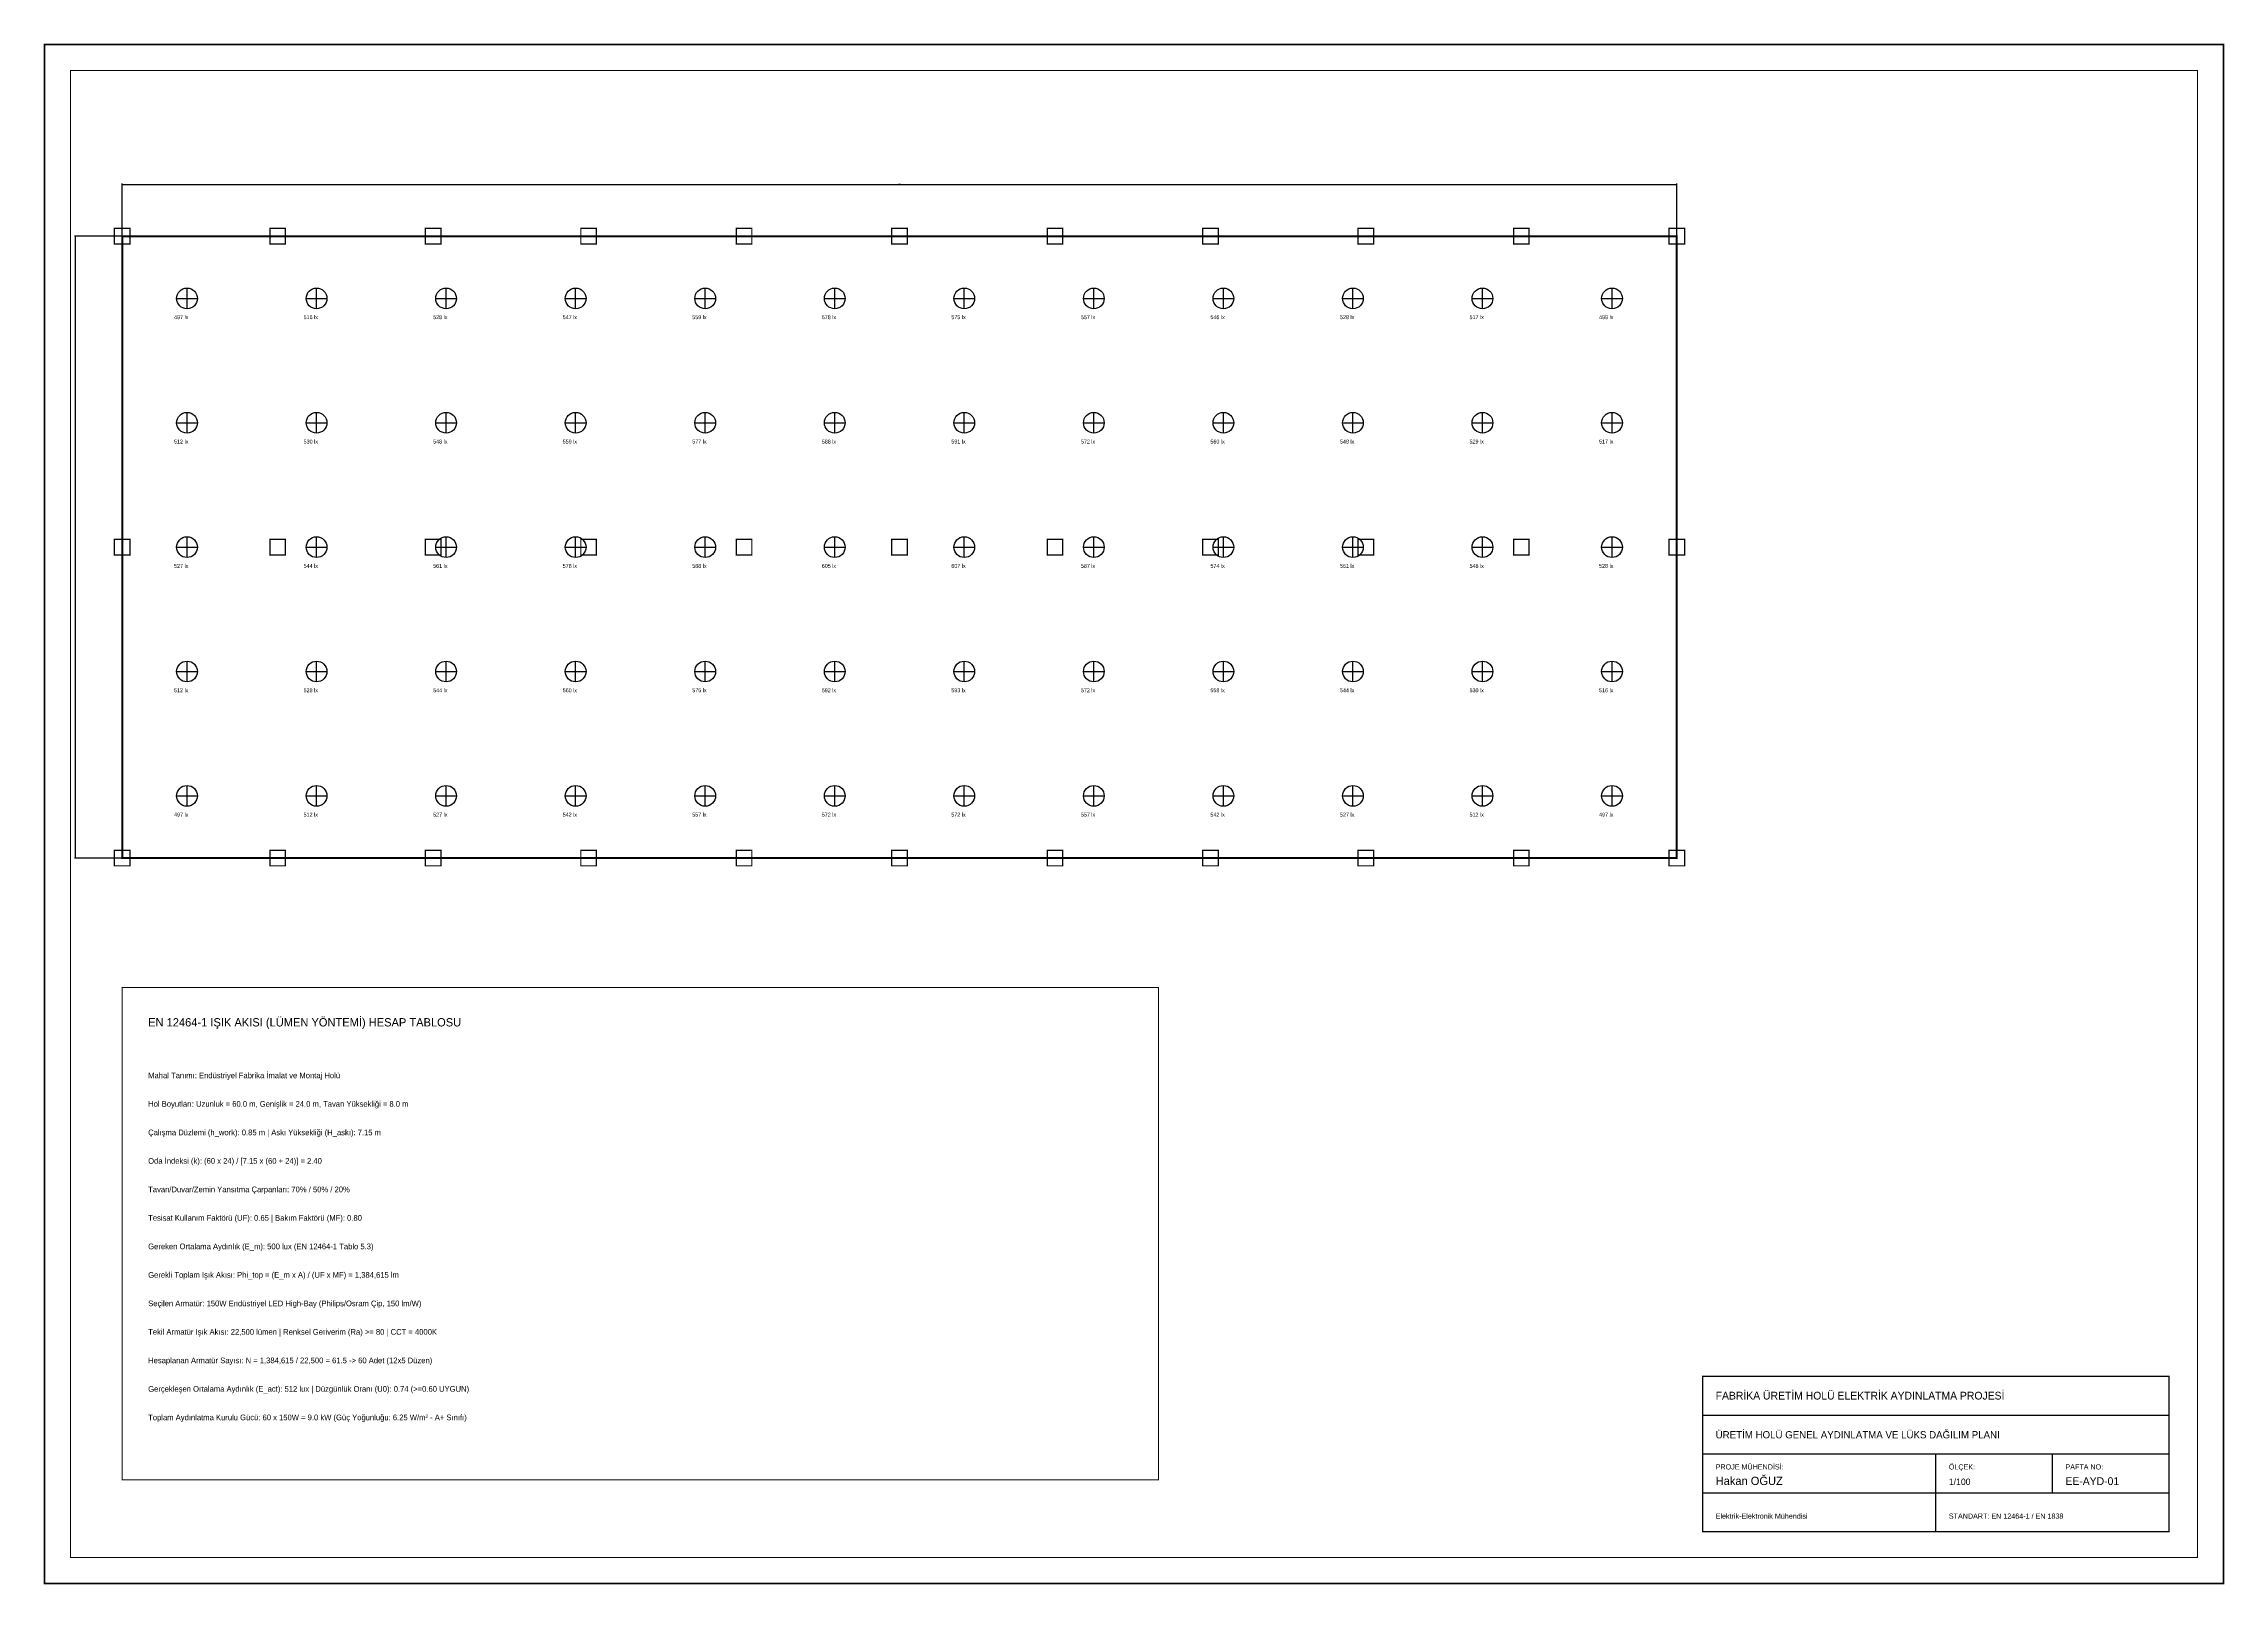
# Model space of a CAD drawing. Header units: metres. Extents: x 0 to 841, y 0 to 594.
import ezdxf

# ---------------------------------------------------------------- set-up
doc = ezdxf.new("R2010")
doc.units = ezdxf.units.M
for name, color, linetype in [('ANTET', 4, 'Continuous'), ('ARMATUR_NORMAL', 2, 'Continuous'), ('CERCEVE', 7, 'Continuous'), ('DUVAR', 7, 'Continuous'), ('KOLON', 4, 'Continuous'), ('LUX_GRID', 9, 'Continuous'), ('OLCU', 3, 'Continuous'), ('YAZI', 7, 'Continuous')]:
    doc.layers.add(name, color=color, linetype=linetype)
doc.styles.add('OpenSansCondensed-Light', font='OpenSansCondensed-Light.ttf')
doc.dimstyles.new('EZ_CURVED', dxfattribs={"dimtxt": 0.25, "dimasz": 0.25, "dimexe": 0.375, "dimexo": 0.125, "dimgap": 0.1, "dimtad": 1, "dimlfac": 100, "dimzin": 12, "dimdsep": 46, "dimtxsty": 'OpenSansCondensed-Light', "dimcen": 2.5, "dimazin": 2, "dimtfac": 0.5, "dimtmove": 2, "dimatfit": 3})

# ---------------------------------------------------------------- blocks, each defined once
blk = doc.blocks.new('*D3')
at = {"layer": 'Defpoints', "color": 0}
for p in [(630, 540), (30, 520), (630, 520)]:
    blk.add_point(p, dxfattribs=at)
at = {"layer": 'OLCU', "color": 0, "lineweight": -2}
for p, q in [((30, 520.12), (30, 540.38)), ((30.25, 540), (629.75, 540)), ((630, 520.12), (630, 540.38))]:
    blk.add_line(p, q, dxfattribs=at)
at = {"layer": 'OLCU', "color": 0}
for points in [[(30.25, 540.04), (30.25, 539.96), (30, 540)], [(629.75, 539.96), (629.75, 540.04), (630, 540)]]:
    blk.add_solid(points, dxfattribs=at)
at = {"layer": 'OLCU', "color": 0, "insert": (330, 540.23), "char_height": 0.25, "attachment_point": 5, "style": 'OpenSansCondensed-Light'}
blk.add_mtext('60000', dxfattribs=at)
blk = doc.blocks.new('*D4')
at = {"layer": 'Defpoints', "color": 0}
for p in [(12, 520), (30, 520), (30, 280)]:
    blk.add_point(p, dxfattribs=at)
at = {"layer": 'OLCU', "color": 0, "lineweight": -2}
for p, q in [((29.88, 520), (11.62, 520)), ((12, 280.25), (12, 519.75)), ((29.88, 280), (11.62, 280))]:
    blk.add_line(p, q, dxfattribs=at)
at = {"layer": 'OLCU', "color": 0}
for points in [[(12.04, 519.75), (11.96, 519.75), (12, 520)], [(11.96, 280.25), (12.04, 280.25), (12, 280)]]:
    blk.add_solid(points, dxfattribs=at)
at = {"layer": 'OLCU', "color": 0, "insert": (11.78, 400), "char_height": 0.25, "attachment_point": 5, "rotation": 90, "style": 'OpenSansCondensed-Light'}
blk.add_mtext('24000', dxfattribs=at)

msp = doc.modelspace()

# ---------------------------------------------------------------- linework, layer by layer
at = {"layer": 'ANTET'}
for points, const_width in [([(30, 40), (430, 40), (430, 230), (30, 230), (30, 40)], 0.4), ([(640, 20), (820, 20), (820, 80), (640, 80), (640, 20)], 0.5)]:
    msp.add_lwpolyline(points, dxfattribs=dict(at, const_width=const_width))
for points in [[(640, 65), (820, 65)], [(640, 50), (820, 50)], [(730, 35), (730, 50)], [(775, 35), (775, 50)], [(640, 35), (820, 35)], [(730, 20), (730, 35)]]:
    msp.add_lwpolyline(points, dxfattribs=at)
at = {"layer": 'ARMATUR_NORMAL'}
for points in [[(55, 492), (55, 500)], [(105, 492), (105, 500)], [(155, 492), (155, 500)], [(205, 492), (205, 500)], [(255, 492), (255, 500)], [(305, 492), (305, 500)], [(355, 492), (355, 500)], [(405, 492), (405, 500)], [(455, 492), (455, 500)], [(505, 492), (505, 500)], [(555, 492), (555, 500)], [(605, 492), (605, 500)], [(51, 496), (59, 496)], [(101, 496), (109, 496)], [(151, 496), (159, 496)], [(201, 496), (209, 496)], [(251, 496), (259, 496)], [(301, 496), (309, 496)], [(351, 496), (359, 496)], [(401, 496), (409, 496)], [(451, 496), (459, 496)], [(501, 496), (509, 496)], [(551, 496), (559, 496)], [(601, 496), (609, 496)], [(51, 448), (59, 448)], [(55, 444), (55, 452)], [(101, 448), (109, 448)], [(105, 444), (105, 452)], [(151, 448), (159, 448)], [(155, 444), (155, 452)], [(201, 448), (209, 448)], [(205, 444), (205, 452)], [(251, 448), (259, 448)], [(255, 444), (255, 452)], [(301, 448), (309, 448)], [(305, 444), (305, 452)], [(351, 448), (359, 448)], [(355, 444), (355, 452)], [(401, 448), (409, 448)], [(405, 444), (405, 452)], [(451, 448), (459, 448)], [(455, 444), (455, 452)], [(501, 448), (509, 448)], [(505, 444), (505, 452)], [(551, 448), (559, 448)], [(555, 444), (555, 452)], [(601, 448), (609, 448)], [(605, 444), (605, 452)], [(51, 400), (59, 400)], [(55, 396), (55, 404)], [(101, 400), (109, 400)], [(105, 396), (105, 404)], [(151, 400), (159, 400)], [(155, 396), (155, 404)], [(201, 400), (209, 400)], [(205, 396), (205, 404)], [(251, 400), (259, 400)], [(255, 396), (255, 404)], [(301, 400), (309, 400)], [(305, 396), (305, 404)], [(351, 400), (359, 400)], [(355, 396), (355, 404)], [(401, 400), (409, 400)], [(405, 396), (405, 404)], [(451, 400), (459, 400)], [(455, 396), (455, 404)], [(501, 400), (509, 400)], [(505, 396), (505, 404)], [(551, 400), (559, 400)], [(555, 396), (555, 404)], [(601, 400), (609, 400)], [(605, 396), (605, 404)], [(55, 348), (55, 356)], [(105, 348), (105, 356)], [(155, 348), (155, 356)], [(205, 348), (205, 356)], [(255, 348), (255, 356)], [(305, 348), (305, 356)], [(355, 348), (355, 356)], [(405, 348), (405, 356)], [(455, 348), (455, 356)], [(505, 348), (505, 356)], [(555, 348), (555, 356)], [(605, 348), (605, 356)], [(51, 352), (59, 352)], [(101, 352), (109, 352)], [(151, 352), (159, 352)], [(201, 352), (209, 352)], [(251, 352), (259, 352)], [(301, 352), (309, 352)], [(351, 352), (359, 352)], [(401, 352), (409, 352)], [(451, 352), (459, 352)], [(501, 352), (509, 352)], [(551, 352), (559, 352)], [(601, 352), (609, 352)], [(51, 304), (59, 304)], [(55, 300), (55, 308)], [(101, 304), (109, 304)], [(105, 300), (105, 308)], [(151, 304), (159, 304)], [(155, 300), (155, 308)], [(201, 304), (209, 304)], [(205, 300), (205, 308)], [(251, 304), (259, 304)], [(255, 300), (255, 308)], [(301, 304), (309, 304)], [(305, 300), (305, 308)], [(351, 304), (359, 304)], [(355, 300), (355, 308)], [(401, 304), (409, 304)], [(405, 300), (405, 308)], [(451, 304), (459, 304)], [(455, 300), (455, 308)], [(501, 304), (509, 304)], [(505, 300), (505, 308)], [(551, 304), (559, 304)], [(555, 300), (555, 308)], [(601, 304), (609, 304)], [(605, 300), (605, 308)]]:
    msp.add_lwpolyline(points, dxfattribs=at)
for centre in [(55, 496), (105, 496), (155, 496), (205, 496), (255, 496), (305, 496), (355, 496), (405, 496), (455, 496), (505, 496), (555, 496), (605, 496), (55, 448), (105, 448), (155, 448), (205, 448), (255, 448), (305, 448), (355, 448), (405, 448), (455, 448), (505, 448), (555, 448), (605, 448), (55, 400), (105, 400), (155, 400), (205, 400), (255, 400), (305, 400), (355, 400), (405, 400), (455, 400), (505, 400), (555, 400), (605, 400), (55, 352), (105, 352), (155, 352), (205, 352), (255, 352), (305, 352), (355, 352), (405, 352), (455, 352), (505, 352), (555, 352), (605, 352), (55, 304), (105, 304), (155, 304), (205, 304), (255, 304), (305, 304), (355, 304), (405, 304), (455, 304), (505, 304), (555, 304), (605, 304)]:
    msp.add_circle(centre, 4, dxfattribs=at)
at = {"layer": 'CERCEVE'}
for points, const_width in [([(0, 0), (841, 0), (841, 594), (0, 594), (0, 0)], 0.7), ([(10, 10), (831, 10), (831, 584), (10, 584), (10, 10)], 0.35)]:
    msp.add_lwpolyline(points, dxfattribs=dict(at, const_width=const_width))
at = {"layer": 'DUVAR', "const_width": 0.8}
msp.add_lwpolyline([(30, 280), (630, 280), (630, 520), (30, 520), (30, 280)], dxfattribs=at)
at = {"layer": 'KOLON', "const_width": 0.5}
for points in [[(27, 517), (33, 517), (33, 523), (27, 523), (27, 517)], [(87, 517), (93, 517), (93, 523), (87, 523), (87, 517)], [(147, 517), (153, 517), (153, 523), (147, 523), (147, 517)], [(207, 517), (213, 517), (213, 523), (207, 523), (207, 517)], [(267, 517), (273, 517), (273, 523), (267, 523), (267, 517)], [(327, 517), (333, 517), (333, 523), (327, 523), (327, 517)], [(387, 517), (393, 517), (393, 523), (387, 523), (387, 517)], [(447, 517), (453, 517), (453, 523), (447, 523), (447, 517)], [(507, 517), (513, 517), (513, 523), (507, 523), (507, 517)], [(567, 517), (573, 517), (573, 523), (567, 523), (567, 517)], [(627, 517), (633, 517), (633, 523), (627, 523), (627, 517)], [(27, 397), (33, 397), (33, 403), (27, 403), (27, 397)], [(87, 397), (93, 397), (93, 403), (87, 403), (87, 397)], [(147, 397), (153, 397), (153, 403), (147, 403), (147, 397)], [(207, 397), (213, 397), (213, 403), (207, 403), (207, 397)], [(267, 397), (273, 397), (273, 403), (267, 403), (267, 397)], [(327, 397), (333, 397), (333, 403), (327, 403), (327, 397)], [(387, 397), (393, 397), (393, 403), (387, 403), (387, 397)], [(447, 397), (453, 397), (453, 403), (447, 403), (447, 397)], [(507, 397), (513, 397), (513, 403), (507, 403), (507, 397)], [(567, 397), (573, 397), (573, 403), (567, 403), (567, 397)], [(627, 397), (633, 397), (633, 403), (627, 403), (627, 397)], [(27, 277), (33, 277), (33, 283), (27, 283), (27, 277)], [(87, 277), (93, 277), (93, 283), (87, 283), (87, 277)], [(147, 277), (153, 277), (153, 283), (147, 283), (147, 277)], [(207, 277), (213, 277), (213, 283), (207, 283), (207, 277)], [(267, 277), (273, 277), (273, 283), (267, 283), (267, 277)], [(327, 277), (333, 277), (333, 283), (327, 283), (327, 277)], [(387, 277), (393, 277), (393, 283), (387, 283), (387, 277)], [(447, 277), (453, 277), (453, 283), (447, 283), (447, 277)], [(507, 277), (513, 277), (513, 283), (507, 283), (507, 277)], [(567, 277), (573, 277), (573, 283), (567, 283), (567, 277)], [(627, 277), (633, 277), (633, 283), (627, 283), (627, 277)]]:
    msp.add_lwpolyline(points, dxfattribs=at)

# ---------------------------------------------------------------- texts
at = {"layer": 'ANTET'}
for s, height, p in [('EN 12464-1 IŞIK AKISI (LÜMEN YÖNTEMİ) HESAP TABLOSU', 3.2, (40, 215)), ('FABRİKA ÜRETİM HOLÜ ELEKTRİK AYDINLATMA PROJESİ', 3, (645, 71)), ('ÜRETİM HOLÜ GENEL AYDINLATMA VE LÜKS DAĞILIM PLANI', 2.8, (645, 56)), ('PROJE MÜHENDİSİ:', 2, (645, 44)), ('ÖLÇEK:', 2, (735, 44)), ('PAFTA NO:', 2, (780, 44)), ('Hakan OĞUZ', 3.2, (645, 38)), ('1/100', 2.5, (735, 38)), ('EE-AYD-01', 3, (780, 38)), ('Elektrik-Elektronik Mühendisi', 2, (645, 25)), ('STANDART: EN 12464-1 / EN 1838', 2, (735, 25))]:
    msp.add_text(s, height=height, dxfattribs=at).set_placement(p)
at = {"layer": 'LUX_GRID'}
for s, p in [('497 lx', (50, 488)), ('516 lx', (100, 488)), ('528 lx', (150, 488)), ('547 lx', (200, 488)), ('559 lx', (250, 488)), ('578 lx', (300, 488)), ('575 lx', (350, 488)), ('557 lx', (400, 488)), ('546 lx', (450, 488)), ('528 lx', (500, 488)), ('517 lx', (550, 488)), ('499 lx', (600, 488)), ('512 lx', (50, 440)), ('530 lx', (100, 440)), ('548 lx', (150, 440)), ('559 lx', (200, 440)), ('577 lx', (250, 440)), ('588 lx', (300, 440)), ('591 lx', (350, 440)), ('572 lx', (400, 440)), ('560 lx', (450, 440)), ('548 lx', (500, 440)), ('529 lx', (550, 440)), ('517 lx', (600, 440)), ('527 lx', (50, 392)), ('544 lx', (100, 392)), ('561 lx', (150, 392)), ('578 lx', (200, 392)), ('588 lx', (250, 392)), ('605 lx', (300, 392)), ('607 lx', (350, 392)), ('587 lx', (400, 392)), ('574 lx', (450, 392)), ('561 lx', (500, 392)), ('548 lx', (550, 392)), ('528 lx', (600, 392)), ('512 lx', (50, 344)), ('528 lx', (100, 344)), ('544 lx', (150, 344)), ('560 lx', (200, 344)), ('576 lx', (250, 344)), ('592 lx', (300, 344)), ('593 lx', (350, 344)), ('572 lx', (400, 344)), ('558 lx', (450, 344)), ('544 lx', (500, 344)), ('530 lx', (550, 344)), ('516 lx', (600, 344)), ('497 lx', (50, 296)), ('512 lx', (100, 296)), ('527 lx', (150, 296)), ('542 lx', (200, 296)), ('557 lx', (250, 296)), ('572 lx', (300, 296)), ('572 lx', (350, 296)), ('557 lx', (400, 296)), ('542 lx', (450, 296)), ('527 lx', (500, 296)), ('512 lx', (550, 296)), ('497 lx', (600, 296))]:
    msp.add_text(s, height=1.5, dxfattribs=at).set_placement(p)
at = {"layer": 'YAZI'}
for s, p in [('Mahal Tanımı: Endüstriyel Fabrika İmalat ve Montaj Holü', (40, 195)), ('Hol Boyutları: Uzunluk = 60.0 m, Genişlik = 24.0 m, Tavan Yüksekliği = 8.0 m', (40, 184)), ('Çalışma Düzlemi (h_work): 0.85 m | Askı Yüksekliği (H_askı): 7.15 m', (40, 173)), ('Oda İndeksi (k): (60 x 24) / [7.15 x (60 + 24)] = 2.40', (40, 162)), ('Tavan/Duvar/Zemin Yansıtma Çarpanları: 70% / 50% / 20%', (40, 151)), ('Tesisat Kullanım Faktörü (UF): 0.65 | Bakım Faktörü (MF): 0.80', (40, 140)), ('Gereken Ortalama Aydınlık (E_m): 500 lux (EN 12464-1 Tablo 5.3)', (40, 129)), ('Gerekli Toplam Işık Akısı: Phi_top = (E_m x A) / (UF x MF) = 1,384,615 lm', (40, 118)), ('Seçilen Armatür: 150W Endüstriyel LED High-Bay (Philips/Osram Çip, 150 lm/W)', (40, 107)), ('Tekil Armatür Işık Akısı: 22,500 lümen | Renksel Geriverim (Ra) >= 80 | CCT = 4000K', (40, 96)), ('Hesaplanan Armatür Sayısı: N = 1,384,615 / 22,500 = 61.5 -> 60 Adet (12x5 Düzen)', (40, 85)), ('Gerçekleşen Ortalama Aydınlık (E_act): 512 lux | Düzgünlük Oranı (U0): 0.74 (>=0.60 UYGUN)', (40, 74)), ('Toplam Aydınlatma Kurulu Gücü: 60 x 150W = 9.0 kW (Güç Yoğunluğu: 6.25 W/m² - A+ Sınıfı)', (40, 63))]:
    msp.add_text(s, height=2.2, dxfattribs=at).set_placement(p)

# ---------------------------------------------------------------- dimensions: what is measured, and where the dimension line sits
at = {"layer": 'OLCU'}
dim = msp.add_linear_dim(base=(630, 540), p1=(30, 520), p2=(630, 520), dimstyle='EZ_CURVED', dxfattribs=at)
dim.commit()
dim.dimension.update_dxf_attribs({"geometry": '*D3', "text_midpoint": (330, 540.225)})
dim = msp.add_linear_dim(base=(12, 520), p1=(30, 280), p2=(30, 520), angle=90, dimstyle='EZ_CURVED', dxfattribs=at)
dim.commit()
dim.dimension.update_dxf_attribs({"geometry": '*D4', "text_midpoint": (11.775, 400)})

doc.saveas('drawing.dxf')
